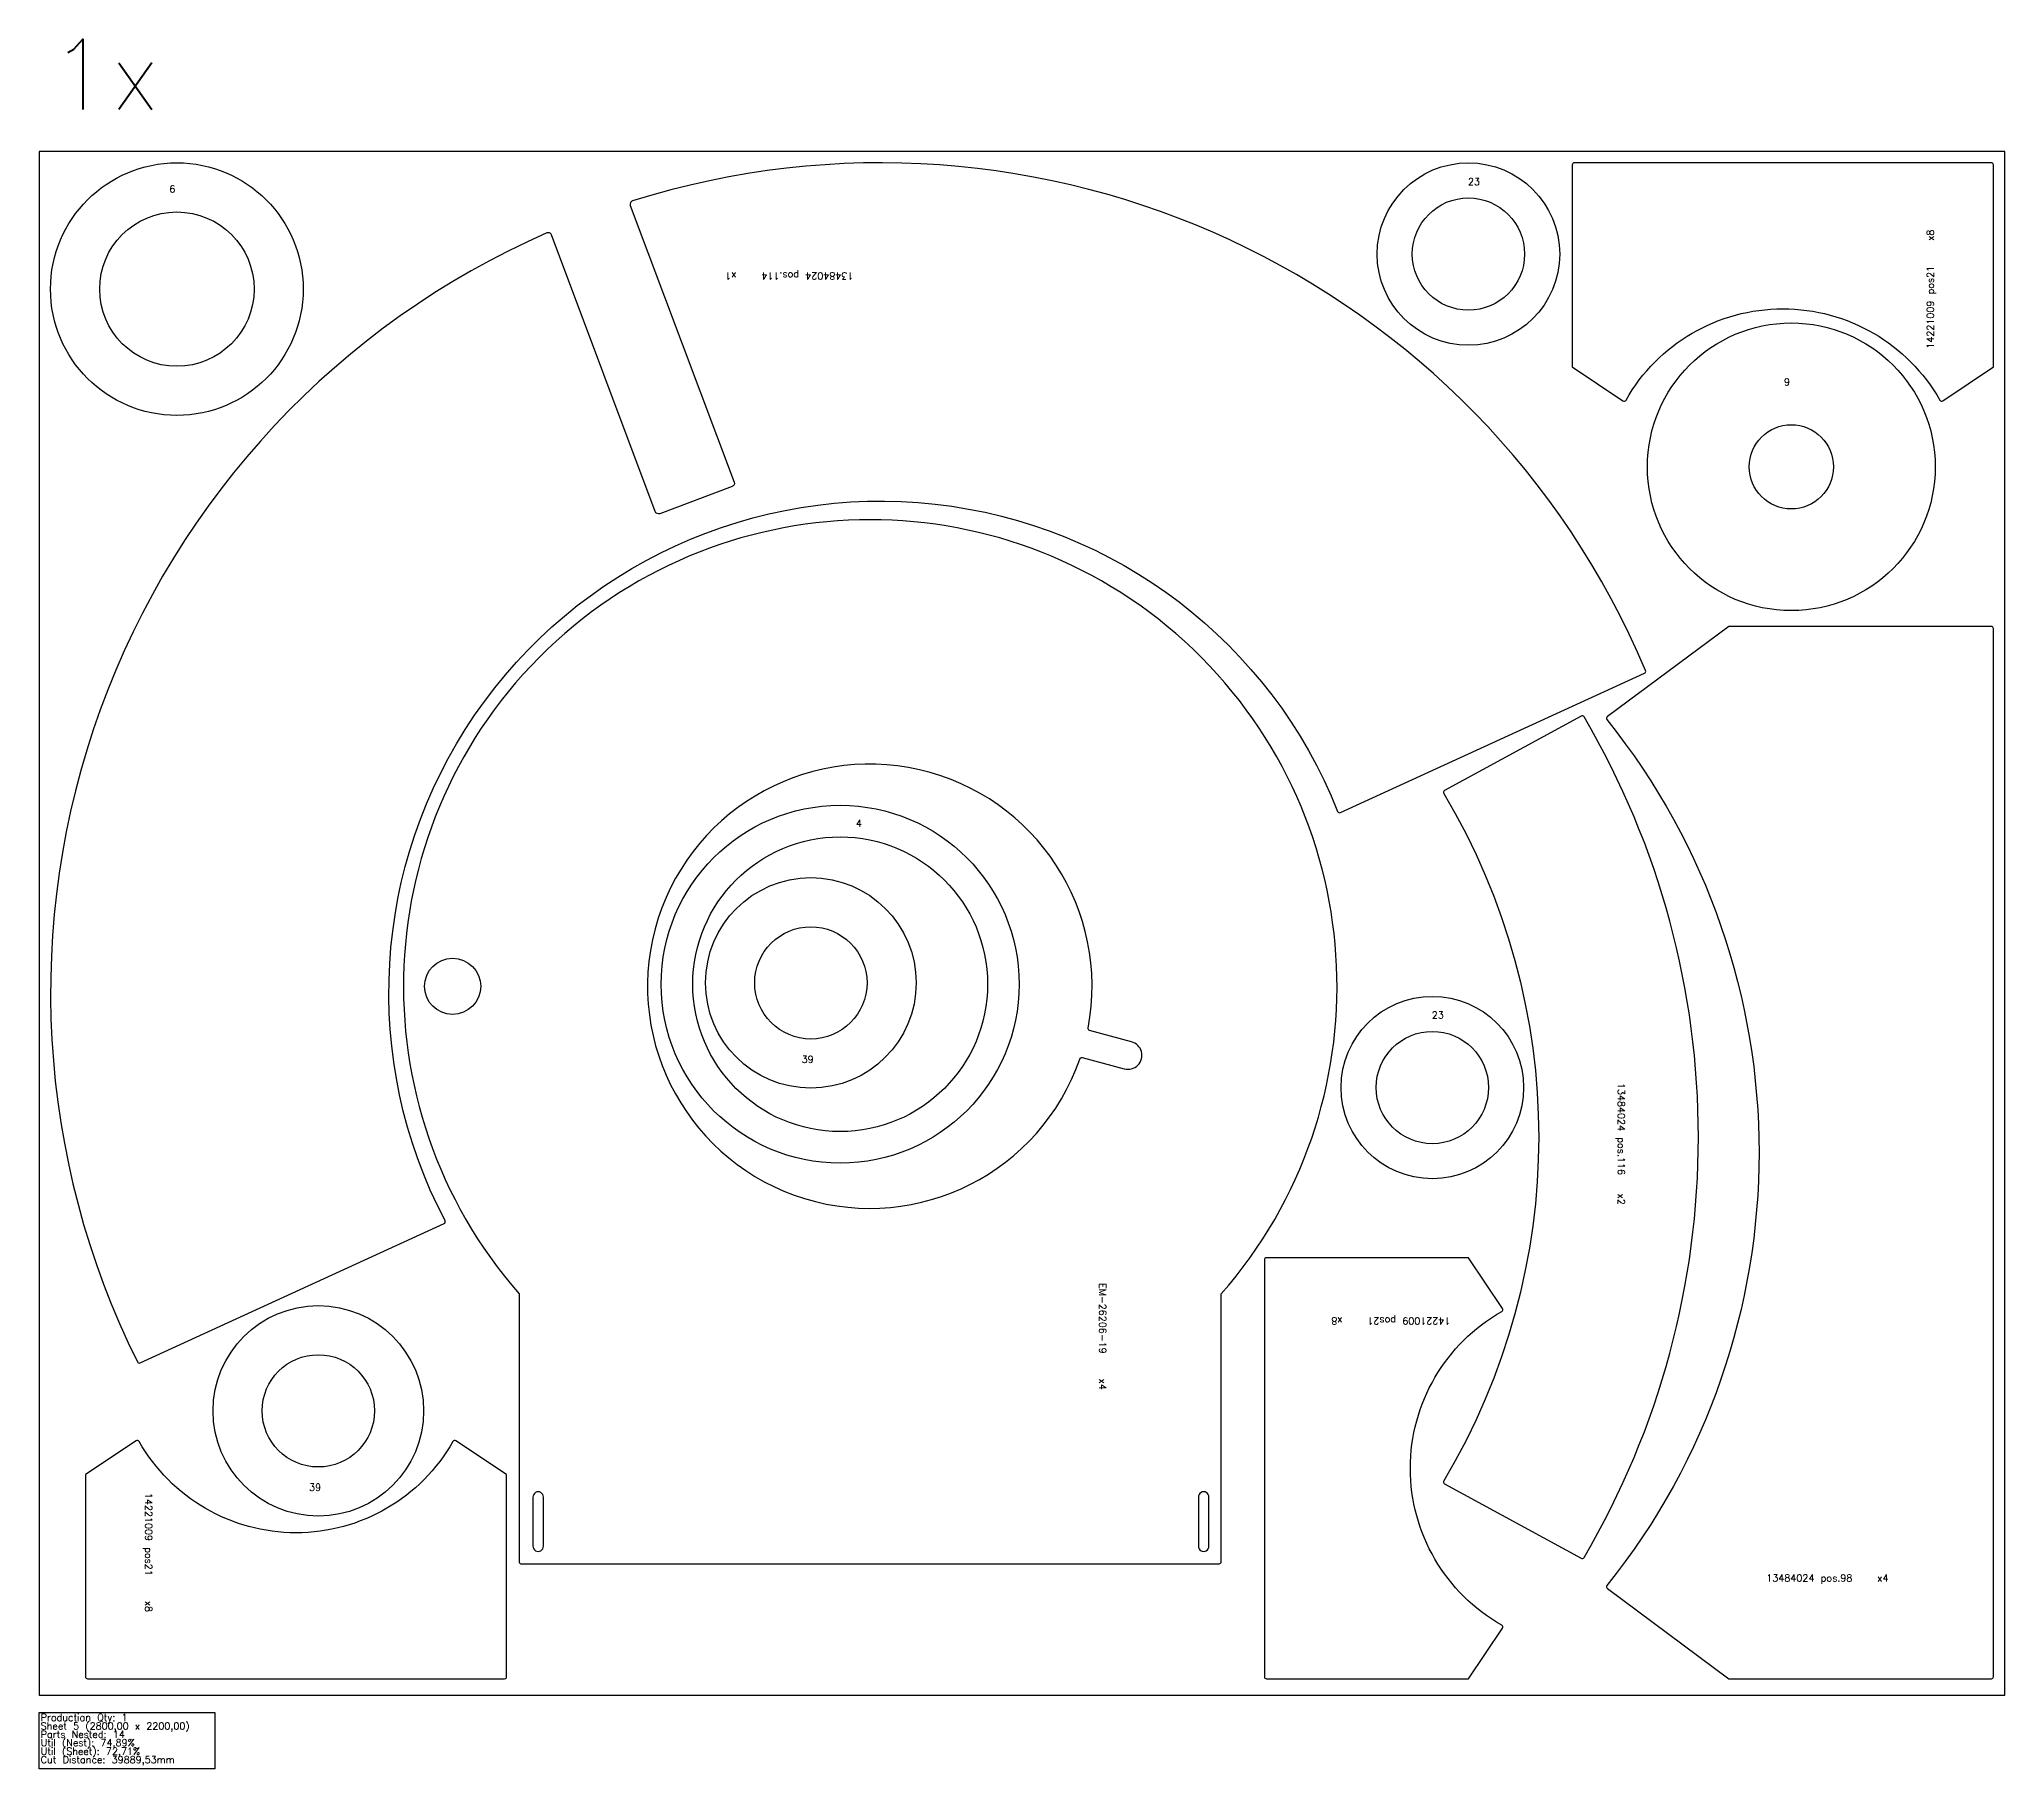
# Model space of a CAD drawing. Header units: millimetres. Extents: x 0 to 68500, y -105 to 2360.
# Drawn here: x 11760 to 14560, y -105 to 2360 of the extents above; entities that cross this region are included whole.
import ezdxf

# ---------------------------------------------------------------- set-up
doc = ezdxf.new("R2010")
doc.units = ezdxf.units.MM
for name, color, linetype in [('--NestedParts--', 7, 'Continuous'), ('sheet', 24, 'Continuous'), ('Stats', 7, 'Continuous'), ('Texto', 7, 'Continuous')]:
    doc.layers.add(name, color=color, linetype=linetype)
doc.styles.get("Standard").update_dxf_attribs({"font": 'txt.shx'})

msp = doc.modelspace()

# ---------------------------------------------------------------- texts
at = {"insert": (11774.8, 2360.1), "char_height": 100, "attachment_point": 1}
msp.add_mtext_dynamic_manual_height_columns('1x', width=283.974, gutter_width=1, heights=[0], dxfattribs=at)
at = {"layer": 'Stats', "color": 60}
for s, p in [('Production Qty: 1', (11762, -37)), ('Sheet 5 (2800,00 x 2200,00)', (11762, -49)), ('Parts Nested: 14', (11762, -61)), ('Util (Nest): 74,89%', (11762, -73)), ('Util (Sheet): 72,71%', (11762, -85)), ('Cut Distance: 39889,53mm', (11762, -97))]:
    msp.add_text(s, height=10, dxfattribs=at).set_placement(p)
at = {"layer": 'Texto', "color": 3, "char_height": 10, "attachment_point": 1}
for s, insert, width in [('23', (13795.2, 2162.3), 25.724), ('6', (11945.4, 2151.6), 25.724), ('9', (14245.7, 1876.4), 25.724), ('4', (12923.2, 1247.4), 25.724), ('23', (13743.8, 974.3), 25.724), ('39', (12846, 911.3), 25.724), ('39', (12144.4, 301.3), 25.724), ('13484024 pos.98    x4', (14220.4, 171.7), 373.149)]:
    msp.add_mtext(s, dxfattribs=dict(at, insert=insert, width=width))
for s, insert, width, rotation in [('14221009 pos21    x8', (14448.9, 1919), 241.542, 90), ('13484024 pos.114    x1', (12919.8, 2017.9), 373.149, 180), ('13484024 pos.116   x2', (14018.7, 872.4), 373.149, 270), ('EM-26206-19    x4', (13279.8, 587.3), 269.163, 270), ('14221009 pos21    x8', (13770.3, 528.1), 241.542, 180), ('14221009 pos21    x8', (11920.9, 288.2), 241.542, 270)]:
    msp.add_mtext(s, dxfattribs=dict(at, insert=insert, width=width, rotation=rotation))

# ---------------------------------------------------------------- linework, layer by layer
at = {"layer": '--NestedParts--', "color": 7}
for points in [[(14544, 2181, 0.414214), (14541, 2184), (13947, 2184, 0.414214), (13944, 2181), (13944, 1893), (14016.2, 1844.8, 0.435642), (14020.5, 1845.8, -0.582391), (14467.5, 1845.8, 0.435642), (14471.8, 1844.8), (14544, 1893)], [(12336.6, 672.1, 0.42971), (12338, 676.2, -1.054053), (13609.7, 1259.5, 0.42971), (13613.8, 1257.9), (14046.8, 1456.5, 0.405054), (14048.3, 1460.4, 0.386586), (12605.2, 2129.8, 0.430484), (12602, 2123.3), (12749.9, 1728.9, -0.414214), (12746.9, 1722.5), (12643.9, 1683.9, -0.414214), (12637.5, 1686.8), (12489.6, 2081.2, 0.430484), (12482.9, 2084, 0.428204), (11899.7, 474.9, 0.405054), (11903.6, 473.5)], [(13443.8, 571.8, 2.206869), (12443.8, 571.8), (12443.8, 189.2, 0.414214), (12445.8, 187.2), (13440.8, 187.2, 0.414214), (13443.8, 190.2)], [(14541, 23.2, 0.414214), (14544, 26.2), (14544, 1520.2, 0.414214), (14541, 1523.2), (14167, 1523.2), (13993.9, 1394.6, 0.424945), (13993.3, 1390.3, -0.35116), (13993.3, 156.1, 0.424945), (13993.9, 151.8), (14167, 23.2)], [(13762, 1289.2, 0.425775), (13760.9, 1285, -0.275986), (13760.9, 305.4, 0.425775), (13762, 301.2), (13956.6, 195.1, 0.404893), (13960.7, 196.2, 0.272016), (13960.7, 1394.2, 0.404893), (13956.6, 1395.3)], [(13242.3, 906.6, -0.393232), (13245.9, 908.6), (13305.7, 892.6, 1.000007), (13316, 931.2), (13256.3, 947.2, -0.393232), (13254.1, 950.7, 27.703033)], [(13508.3, 623.2, 0.414214), (13505.3, 620.2), (13505.3, 26.2, 0.414214), (13508.3, 23.2), (13796.3, 23.2), (13844.5, 95.4, 0.435643), (13843.5, 99.6, -0.582391), (13843.5, 546.7, 0.435642), (13844.5, 551), (13796.3, 623.2)], [(11825.8, 26.2, 0.414214), (11828.8, 23.2), (12422.8, 23.2, 0.414214), (12425.8, 26.2), (12425.8, 314.2), (12353.6, 362.4, 0.435642), (12349.3, 361.4, -0.582391), (11902.3, 361.4, 0.435642), (11898, 362.4), (11825.8, 314.2)], [(12463.3, 212.2, 1.000012), (12478.3, 212.2), (12478.3, 282.2, 1.000016), (12463.3, 282.2)], [(13426.3, 212.2), (13426.3, 282.2, 1.00003), (13411.3, 282.2), (13411.3, 212.2, 1.000032)]]:
    msp.add_lwpolyline(points, format="xyb", close=True, dxfattribs=at)
for centre, radius in [((11956, 2004), 180), ((13796, 2054), 130), ((13796, 2054), 80), ((11956, 2004), 110), ((14256, 1750.7), 205), ((14256, 1750.7), 60), ((12901, 1013.2), 255), ((12901, 1013.2), 210), ((12859.2, 1015.1), 150), ((12859.2, 1015.1), 80), ((12348.8, 1010.2), 40), ((13744.6, 865.9), 130), ((13744.6, 865.9), 80), ((12157.5, 405.1), 150), ((12157.5, 405.1), 80)]:
    msp.add_circle(centre, radius, dxfattribs=at)
at = {"layer": 'sheet', "color": 7}
msp.add_lwpolyline([(11760, 0), (14560, 0), (14560, 2200), (11760, 2200)], close=True, dxfattribs=at)
at = {"layer": 'Stats', "color": 151}
msp.add_lwpolyline([(11760, -25), (12010, -25), (12010, -105), (11760, -105), (11760, -25)], close=True, dxfattribs=at)

msp.set_redraw_order([(e.dxf.handle, doc.entitydb.next_handle()) for e in msp.query("TEXT MTEXT ATTDEF DIMENSION ARC_DIMENSION")])  # texts and dimensions are drawn at this point

doc.saveas('drawing.dxf')
